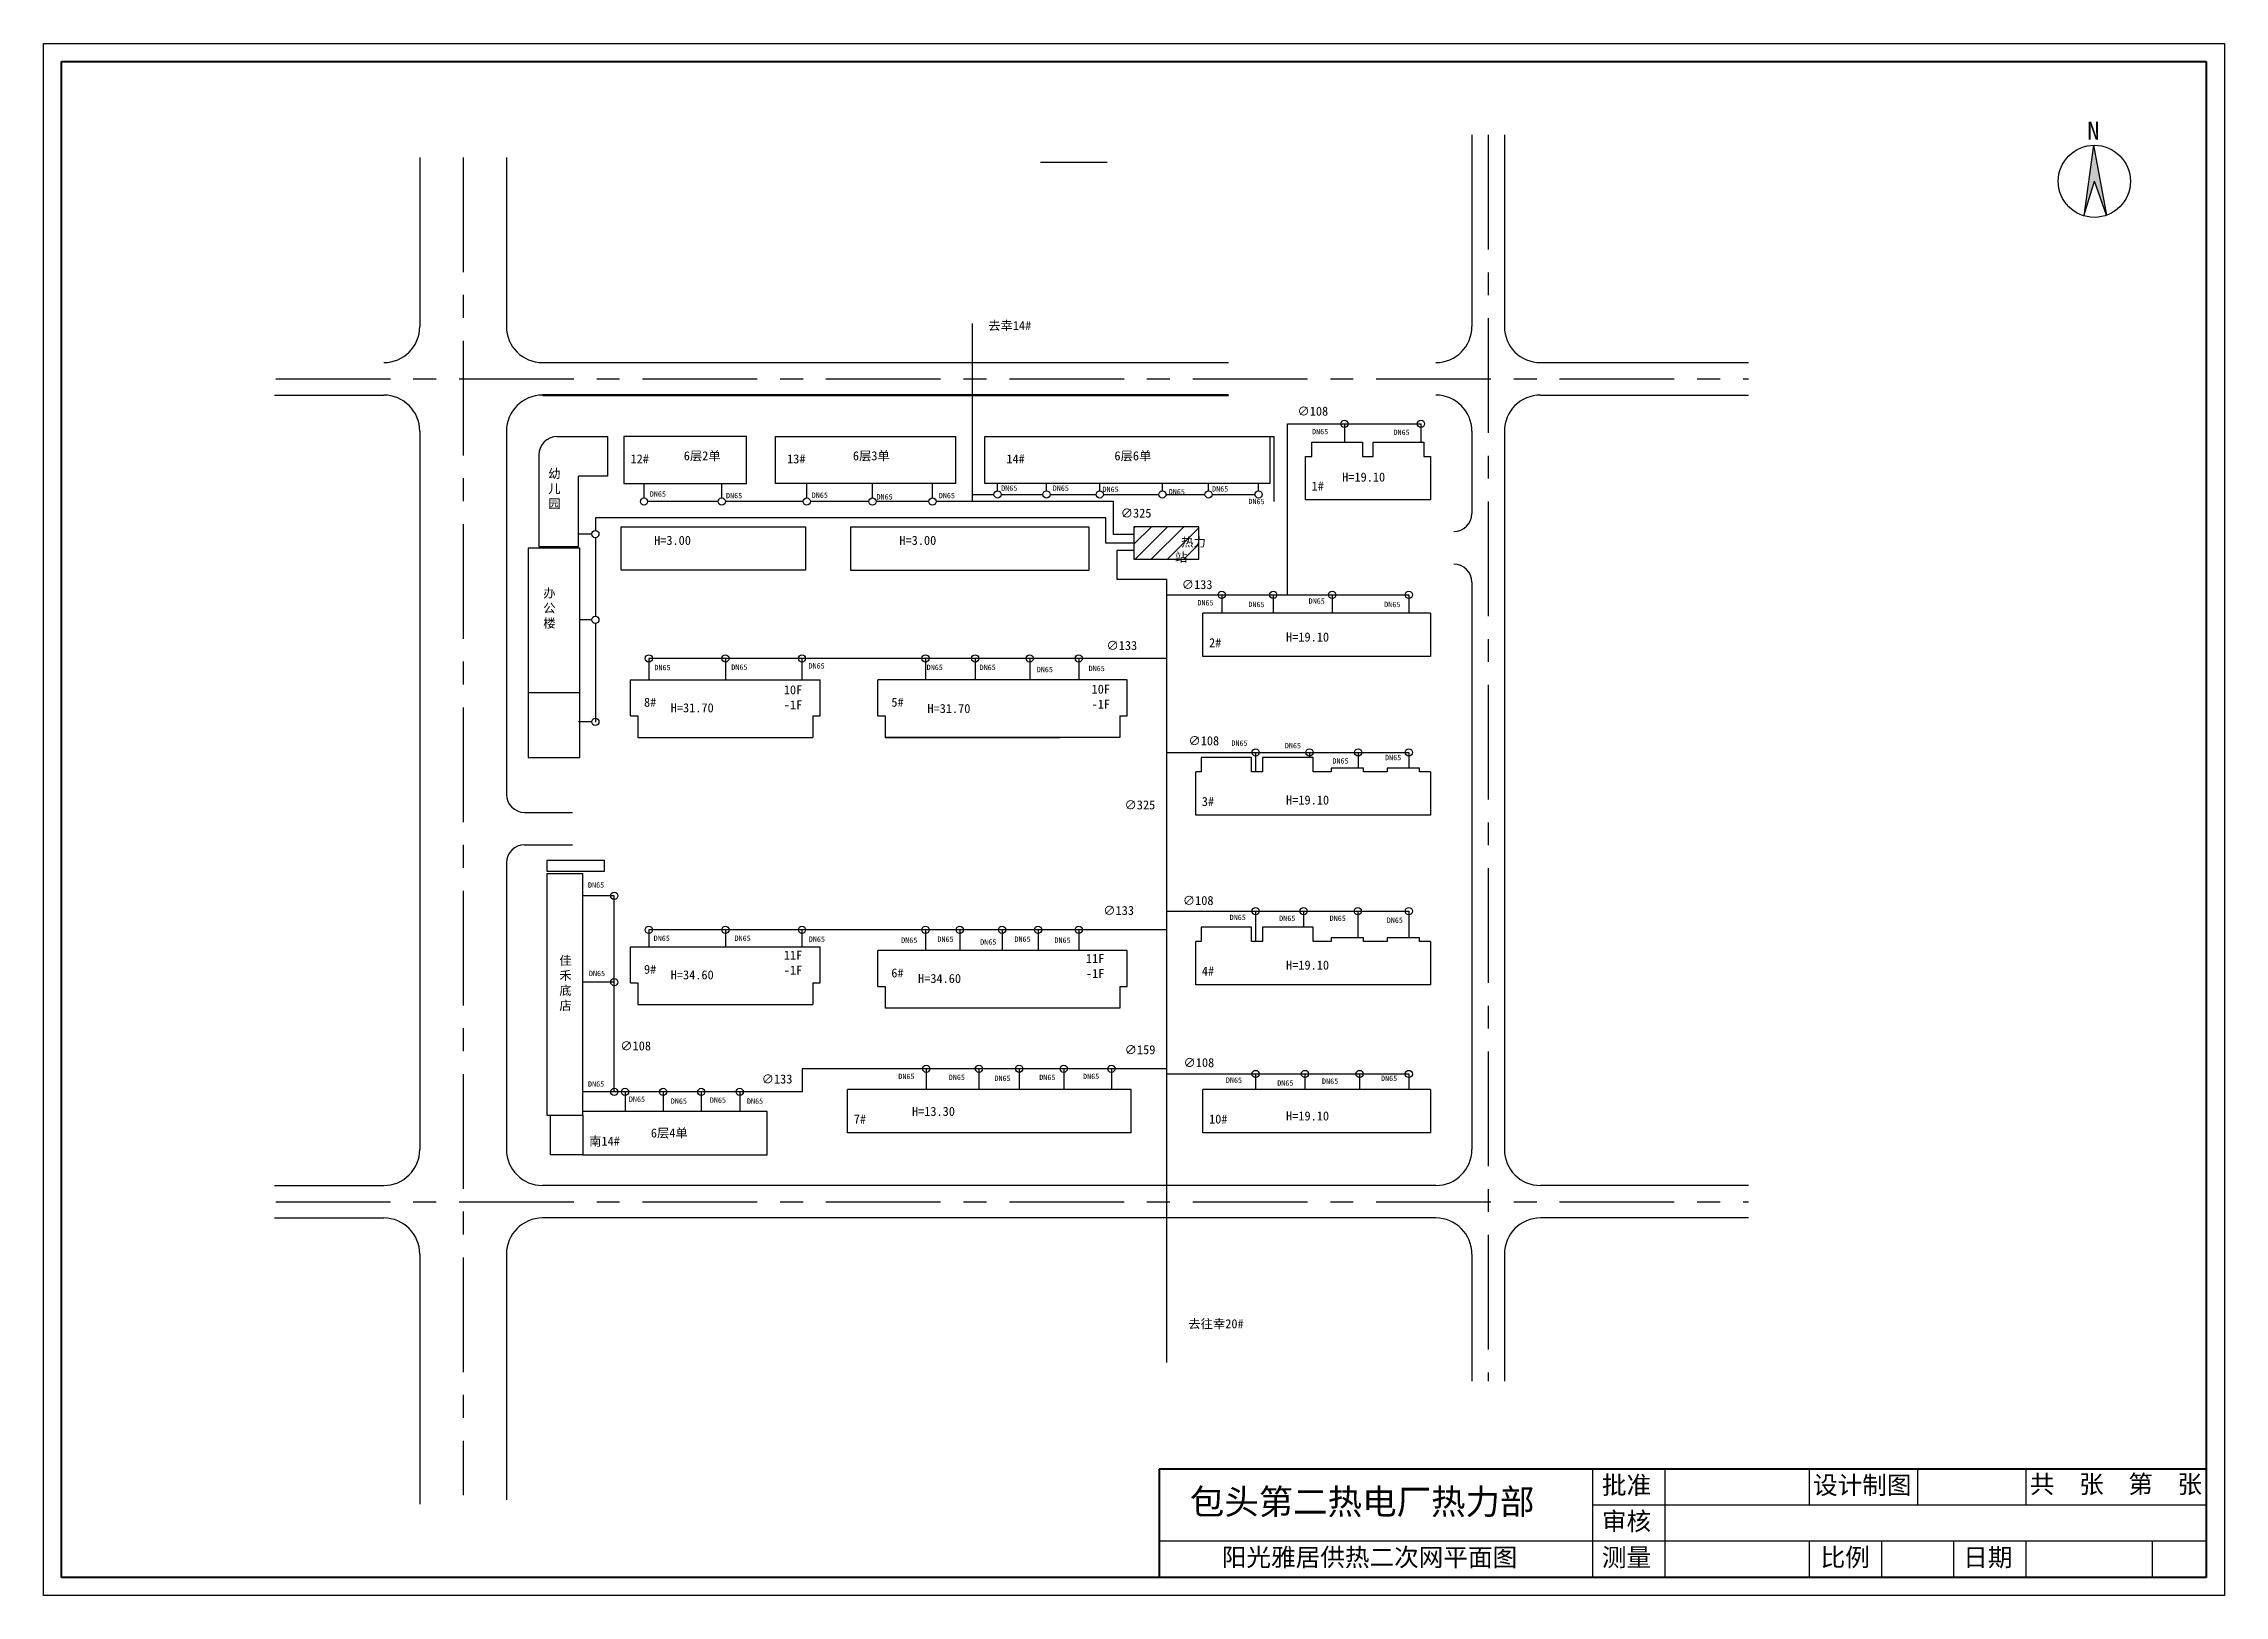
# Model space of a CAD drawing. Header units: millimetres. Extents: x 710 to 1840, y -171 to 1894.
# Drawn here: x 710 to 1314, y 285 to 715 of the extents above; entities that cross this region are included whole.
import ezdxf

# ---------------------------------------------------------------- set-up
doc = ezdxf.new("R2010")
doc.units = ezdxf.units.MM
doc.linetypes.add('CENTER', pattern=[50.8, 31.75, -6.35, 6.35, -6.35])
for name, color, linetype in [('围栏', 3, 'Continuous'), ('幸14', 1, 'Continuous'), ('幸20', 7, 'Continuous'), ('幼儿办公', 6, 'Continuous'), ('边长', 1, 'Continuous')]:
    doc.layers.add(name, color=color, linetype=linetype)
doc.layers.add('管道', color=7, linetype='Continuous', lineweight=50)

msp = doc.modelspace()

# ---------------------------------------------------------------- texts
at = {"attachment_point": 1}
for s, insert, char_height, width in [('N', (1276.21, 693.71), 5, 13.437), ('N', (1276.21, 693.71), 5, 13.437), ('N', (1276.21, 693.71), 5, 13.437), ('{\\fSimHei|b0|i0|c134|p2;包头第二热电厂热力部}', (1027.63, 314.81), 7, 133.3392), ('{\\fSimHei|b0|i0|c134|p2;包头第二热电厂热力部}', (1027.63, 314.81), 7, 133.3392), ('{\\fSimHei|b0|i0|c134|p2;包头第二热电厂热力部}', (1027.63, 314.81), 7, 133.3392), ('{\\fFangSong_GB2312|b0|i0|c134|p49;批准}', (1141.77, 318.41), 5, 88.5221), ('{\\fFangSong_GB2312|b0|i0|c134|p49;批准}', (1141.77, 318.41), 5, 88.5221), ('{\\fFangSong_GB2312|b0|i0|c134|p49;批准}', (1141.77, 318.41), 5, 88.5221), ('{\\fFangSong_GB2312|b0|i0|c134|p49;设计制图}', (1200.24, 318.41), 5, 88.5221), ('{\\fFangSong_GB2312|b0|i0|c134|p49;设计制图}', (1200.24, 318.41), 5, 88.5221), ('{\\fFangSong_GB2312|b0|i0|c134|p49;设计制图}', (1200.24, 318.41), 5, 88.5221), ('{\\fFangSong_GB2312|b0|i0|c134|p49;共  张  第  张}', (1260.32, 318.68), 5, 88.5221), ('{\\fFangSong_GB2312|b0|i0|c134|p49;共  张  第  张}', (1260.32, 318.68), 5, 88.5221), ('{\\fFangSong_GB2312|b0|i0|c134|p49;共  张  第  张}', (1260.32, 318.68), 5, 88.5221), ('{\\fFangSong_GB2312|b0|i0|c134|p49;审核}', (1141.77, 308.41), 5, 88.5221), ('{\\fFangSong_GB2312|b0|i0|c134|p49;审核}', (1141.77, 308.41), 5, 88.5221), ('{\\fFangSong_GB2312|b0|i0|c134|p49;审核}', (1141.77, 308.41), 5, 88.5221), ('{\\fSimSun|b0|i0|c134|p54;阳光雅居供热二次网平面图}', (1036.49, 298.43), 5, 145.2356), ('{\\fSimSun|b0|i0|c134|p54;阳光雅居供热二次网平面图}', (1036.49, 298.43), 5, 145.2356), ('{\\fSimSun|b0|i0|c134|p54;阳光雅居供热二次网平面图}', (1036.49, 298.43), 5, 145.2356), ('{\\fFangSong_GB2312|b0|i0|c134|p49;测量}', (1141.77, 298.41), 5, 88.5221), ('{\\fFangSong_GB2312|b0|i0|c134|p49;测量}', (1141.77, 298.41), 5, 88.5221), ('{\\fFangSong_GB2312|b0|i0|c134|p49;测量}', (1141.77, 298.41), 5, 88.5221), ('{\\fFangSong_GB2312|b0|i0|c134|p49;比例}', (1202.36, 298.41), 5, 88.5221), ('{\\fFangSong_GB2312|b0|i0|c134|p49;比例}', (1202.36, 298.41), 5, 88.5221), ('{\\fFangSong_GB2312|b0|i0|c134|p49;比例}', (1202.36, 298.41), 5, 88.5221), ('{\\fFangSong_GB2312|b0|i0|c134|p49;日期}', (1241.85, 298.41), 5, 88.5221), ('{\\fFangSong_GB2312|b0|i0|c134|p49;日期}', (1241.85, 298.41), 5, 88.5221), ('{\\fFangSong_GB2312|b0|i0|c134|p49;日期}', (1241.85, 298.41), 5, 88.5221)]:
    msp.add_mtext(s, dxfattribs=dict(at, insert=insert, char_height=char_height, width=width))
at = {"char_height": 2.5, "attachment_point": 1}
for insert in [(879.27, 578.95), (879.27, 578.95), (879.27, 578.95), (947.21, 578.95), (947.21, 578.95), (947.21, 578.95)]:
    msp.add_mtext_dynamic_manual_height_columns('H=3.00', width=27.8246, gutter_width=12.5, heights=[0], dxfattribs=dict(at, insert=insert))
note = msp.add_mtext_dynamic_manual_height_columns(' {\\fSimSun|b0|i0|c134|p2;热力}', width=9.2923, gutter_width=0.875, heights=[2.33, 0], dxfattribs=dict(insert=(1013.39, 578.47), char_height=2.5, attachment_point=1))
for column, words in zip(note.columns.linked_columns, ['{\\fSimSun|b0|i0|c134|p2;站}']):
    column.text = words
note = msp.add_mtext_dynamic_manual_height_columns(' {\\fSimSun|b0|i0|c134|p2;热力}', width=9.2923, gutter_width=0.875, heights=[2.33, 0], dxfattribs=dict(insert=(1013.39, 578.47), char_height=2.5, attachment_point=1))
for column, words in zip(note.columns.linked_columns, ['{\\fSimSun|b0|i0|c134|p2;站}']):
    column.text = words
note = msp.add_mtext_dynamic_manual_height_columns(' {\\fSimSun|b0|i0|c134|p2;热力}', width=9.2923, gutter_width=0.875, heights=[2.33, 0], dxfattribs=dict(insert=(1013.39, 578.47), char_height=2.5, attachment_point=1))
for column, words in zip(note.columns.linked_columns, ['{\\fSimSun|b0|i0|c134|p2;站}']):
    column.text = words
at = {"layer": '幸14', "insert": (971.8, 638.46), "char_height": 2.5, "attachment_point": 1}
msp.add_mtext_dynamic_manual_height_columns('{\\fSimSun|b0|i0|c134|p2;去幸14#}', width=13.4754, gutter_width=12.5, heights=[0], dxfattribs=at)
msp.add_mtext_dynamic_manual_height_columns('{\\fSimSun|b0|i0|c134|p2;去幸14#}', width=13.4754, gutter_width=12.5, heights=[0], dxfattribs=at)
msp.add_mtext_dynamic_manual_height_columns('{\\fSimSun|b0|i0|c134|p2;去幸14#}', width=13.4754, gutter_width=12.5, heights=[0], dxfattribs=at)
at = {"layer": '幸14', "attachment_point": 1}
for s, insert, char_height, width in [('12#', (872.74, 601.52), 2.5, 8.241), ('12#', (872.74, 601.52), 2.5, 8.241), ('12#', (872.74, 601.52), 2.5, 8.241), ('6{\\fSimSun|b0|i0|c134|p54;层}2{\\fSimSun|b0|i0|c134|p54;单}', (887.48, 602.38), 2.5, 26.0241), ('6{\\fSimSun|b0|i0|c134|p54;层}2{\\fSimSun|b0|i0|c134|p54;单}', (887.48, 602.38), 2.5, 26.0241), ('6{\\fSimSun|b0|i0|c134|p54;层}2{\\fSimSun|b0|i0|c134|p54;单}', (887.48, 602.38), 2.5, 26.0241), ('13#', (916.11, 601.52), 2.5, 8.241), ('13#', (916.11, 601.52), 2.5, 8.241), ('13#', (916.11, 601.52), 2.5, 8.241), ('6{\\fSimSun|b0|i0|c134|p54;层}3{\\fSimSun|b0|i0|c134|p54;单}', (934.33, 602.38), 2.5, 26.0241), ('6{\\fSimSun|b0|i0|c134|p54;层}3{\\fSimSun|b0|i0|c134|p54;单}', (934.33, 602.38), 2.5, 26.0241), ('6{\\fSimSun|b0|i0|c134|p54;层}3{\\fSimSun|b0|i0|c134|p54;单}', (934.33, 602.38), 2.5, 26.0241), ('14#', (976.83, 601.52), 2.5, 8.241), ('14#', (976.83, 601.52), 2.5, 8.241), ('14#', (976.83, 601.52), 2.5, 8.241), ('6{\\fSimSun|b0|i0|c134|p54;层}6{\\fSimSun|b0|i0|c134|p54;单}', (1006.76, 602.38), 2.5, 26.0241), ('6{\\fSimSun|b0|i0|c134|p54;层}6{\\fSimSun|b0|i0|c134|p54;单}', (1006.76, 602.38), 2.5, 26.0241), ('6{\\fSimSun|b0|i0|c134|p54;层}6{\\fSimSun|b0|i0|c134|p54;单}', (1006.76, 602.38), 2.5, 26.0241), ('DN65', (975.4, 592.92), 1.5, 8.241), ('DN65', (989.68, 592.92), 1.5, 8.241), ('DN65', (1003.46, 592.58), 1.5, 8.241), ('DN65', (1033.81, 592.72), 1.5, 8.241), ('DN65', (878.08, 591.3), 1.5, 8.241), ('DN65', (899.18, 590.85), 1.5, 8.241), ('DN65', (922.93, 590.96), 1.5, 8.241), ('DN65', (940.87, 590.51), 1.5, 8.241), ('DN65', (958.12, 590.85), 1.5, 8.241), ('DN65', (1021.81, 591.92), 1.5, 8.241), ('DN65', (1043.87, 589.23), 1.5, 8.241)]:
    msp.add_mtext(s, dxfattribs=dict(at, insert=insert, char_height=char_height, width=width))
at = {"layer": '幸20', "attachment_point": 1}
for s, insert, char_height, width in [('∅108', (1057.46, 614.75), 2.5, 8.75), ('DN65', (1061.49, 608.6), 1.5, 8.241), ('DN65', (1084.06, 608.37), 1.5, 8.241), ('∅133', (1025.41, 566.7), 2.5, 8.75), ('DN65', (1029.74, 561.16), 1.5, 8.241), ('DN65', (1043.85, 560.69), 1.5, 8.241), ('DN65', (1060.55, 561.63), 1.5, 8.241), ('DN65', (1081.48, 560.69), 1.5, 8.241), ('∅133', (1004.56, 549.82), 2.5, 8.75), ('DN65', (922.04, 543.67), 1.5, 8.241), ('DN65', (879.35, 543.21), 1.5, 8.241), ('DN65', (900.64, 543.32), 1.5, 8.241), ('DN65', (954.75, 543.26), 1.5, 8.241), ('DN65', (969.41, 543.26), 1.5, 8.241), ('DN65', (985.26, 542.66), 1.5, 8.241), ('DN65', (999.61, 542.96), 1.5, 8.241), ('∅108', (1027.26, 523.43), 2.5, 8.75), ('DN65', (1039.15, 522.26), 1.5, 8.241), ('DN65', (1053.96, 521.56), 1.5, 8.241), ('DN65', (1067.13, 517.33), 1.5, 8.241), ('DN65', (1081.71, 518.27), 1.5, 8.241), ('∅325', (1009.56, 505.65), 2.5, 8.75), ('DN65', (860.95, 482.95), 1.5, 8.241), ('∅108', (1025.71, 479.16), 2.5, 8.75), ('∅133', (1003.68, 476.4), 2.5, 8.75), ('DN65', (1038.67, 473.99), 1.5, 8.241), ('DN65', (1052.39, 473.73), 1.5, 8.241), ('DN65', (1066.36, 473.73), 1.5, 8.241), ('DN65', (1082.18, 473.2), 1.5, 8.241), ('DN65', (879.14, 468.2), 1.5, 8.241), ('DN65', (901.55, 468.2), 1.5, 8.241), ('DN65', (922.12, 467.94), 1.5, 8.241), ('DN65', (947.7, 467.67), 1.5, 8.241), ('DN65', (957.72, 467.94), 1.5, 8.241), ('DN65', (969.59, 467.15), 1.5, 8.241), ('DN65', (979.08, 467.94), 1.5, 8.241), ('DN65', (990.15, 467.67), 1.5, 8.241), ('DN65', (861.21, 458.45), 1.5, 8.241), ('∅108', (869.91, 438.87), 2.5, 8.75), ('∅159', (1009.6, 437.8), 2.5, 8.75), ('∅133', (909.07, 429.69), 2.5, 8.75), ('DN65', (946.91, 429.92), 1.5, 8.241), ('DN65', (960.88, 429.66), 1.5, 8.241), ('DN65', (973.54, 429.39), 1.5, 8.241), ('DN65', (985.94, 429.66), 1.5, 8.241), ('DN65', (998.07, 429.92), 1.5, 8.241), ('∅108', (1025.89, 434.23), 2.5, 8.75), ('DN65', (1037.62, 428.87), 1.5, 8.241), ('DN65', (1080.6, 429.39), 1.5, 8.241), ('DN65', (860.95, 427.81), 1.5, 8.241), ('DN65', (872.28, 423.6), 1.5, 8.241), ('DN65', (883.89, 423.07), 1.5, 8.241), ('DN65', (894.7, 423.34), 1.5, 8.241), ('DN65', (904.98, 423.07), 1.5, 8.241), ('DN65', (1051.86, 428.08), 1.5, 8.241), ('DN65', (1064.25, 428.6), 1.5, 8.241)]:
    msp.add_mtext(s, dxfattribs=dict(at, insert=insert, char_height=char_height, width=width))
at = {"layer": '幸20', "char_height": 2.5, "attachment_point": 1}
for s, width, heights, insert in [(' 1#', 10.1736, [0], (1059.67, 593.99)), (' 1#', 10.1736, [0], (1059.67, 593.99)), (' 1#', 10.1736, [0], (1059.67, 593.99)), ('H=19.10', 27.8246, [0], (1069.84, 596.49)), ('H=19.10', 27.8246, [0], (1069.84, 596.49)), ('H=19.10', 27.8246, [0], (1069.84, 596.49)), (' 2#', 10.1736, [0], (1031.27, 550.59)), (' 2#', 10.1736, [0], (1031.27, 550.59)), (' 2#', 10.1736, [0], (1031.27, 550.59)), ('H=19.10', 27.8246, [0], (1054.3, 552.17)), ('H=19.10', 27.8246, [0], (1054.3, 552.17)), ('H=19.10', 27.8246, [0], (1054.3, 552.17)), (' 10F\\P -1F', 10.1736, [0], (998.74, 537.72)), (' 10F\\P -1F', 10.1736, [0], (998.74, 537.72)), (' 10F\\P -1F', 10.1736, [0], (998.74, 537.72)), (' 8#', 10.1736, [0], (874.77, 534.09)), (' 8#', 10.1736, [0], (874.77, 534.09)), (' 8#', 10.1736, [0], (874.77, 534.09)), ('H=31.70', 27.8246, [0], (883.87, 532.55)), ('H=31.70', 27.8246, [0], (883.87, 532.55)), ('H=31.70', 27.8246, [0], (883.87, 532.55)), (' 10F\\P -1F', 10.1736, [0], (913.5, 537.53)), (' 10F\\P -1F', 10.1736, [0], (913.5, 537.53)), (' 10F\\P -1F', 10.1736, [0], (913.5, 537.53)), (' 5#', 10.1736, [0], (943.27, 534.09)), (' 5#', 10.1736, [0], (943.27, 534.09)), (' 5#', 10.1736, [0], (943.27, 534.09)), ('H=31.70', 27.8246, [0], (954.97, 532.36)), ('H=31.70', 27.8246, [0], (954.97, 532.36)), ('H=31.70', 27.8246, [0], (954.97, 532.36)), (' 3#', 10.1736, [0], (1029.27, 506.59)), (' 3#', 10.1736, [0], (1029.27, 506.59)), (' 3#', 10.1736, [0], (1029.27, 506.59)), ('H=19.10', 27.8246, [0], (1054.3, 507)), ('H=19.10', 27.8246, [0], (1054.3, 507)), ('H=19.10', 27.8246, [0], (1054.3, 507)), ('{\\fSimSun|b0|i0|c134|p2;佳\\P禾\\P底\\P店}', 28.1409, [22.46], (853.03, 462.56)), ('{\\fSimSun|b0|i0|c134|p2;佳\\P禾\\P底\\P店}', 28.1409, [22.46], (853.03, 462.56)), ('{\\fSimSun|b0|i0|c134|p2;佳\\P禾\\P底\\P店}', 28.1409, [22.46], (853.03, 462.56)), (' 9#', 10.1736, [0], (874.77, 460.09)), (' 9#', 10.1736, [0], (874.77, 460.09)), (' 9#', 10.1736, [0], (874.77, 460.09)), (' 11F\\P -1F', 10.1736, [0], (913.5, 464.01)), (' 11F\\P -1F', 10.1736, [0], (913.5, 464.01)), (' 11F\\P -1F', 10.1736, [0], (913.5, 464.01)), (' 6#', 10.1736, [0], (943.27, 459.09)), (' 6#', 10.1736, [0], (943.27, 459.09)), (' 6#', 10.1736, [0], (943.27, 459.09)), (' 11F\\P -1F', 10.1736, [0], (997.17, 463.11)), (' 11F\\P -1F', 10.1736, [0], (997.17, 463.11)), (' 11F\\P -1F', 10.1736, [0], (997.17, 463.11)), (' 4#', 10.1736, [0], (1029.27, 459.59)), (' 4#', 10.1736, [0], (1029.27, 459.59)), (' 4#', 10.1736, [0], (1029.27, 459.59)), ('H=19.10', 27.8246, [0], (1054.3, 461.26)), ('H=19.10', 27.8246, [0], (1054.3, 461.26)), ('H=19.10', 27.8246, [0], (1054.3, 461.26)), ('H=34.60', 27.8246, [0], (883.87, 458.55)), ('H=34.60', 27.8246, [0], (883.87, 458.55)), ('H=34.60', 27.8246, [0], (883.87, 458.55)), ('H=34.60', 27.8246, [0], (952.37, 457.55)), ('H=34.60', 27.8246, [0], (952.37, 457.55)), ('H=34.60', 27.8246, [0], (952.37, 457.55)), (' 7#', 10.1736, [0], (932.87, 418.59)), (' 7#', 10.1736, [0], (932.87, 418.59)), (' 7#', 10.1736, [0], (932.87, 418.59)), ('H=13.30', 27.8246, [0], (950.69, 420.72)), ('H=13.30', 27.8246, [0], (950.69, 420.72)), ('H=13.30', 27.8246, [0], (950.69, 420.72)), (' 10#', 10.1736, [0], (1031.27, 418.59)), (' 10#', 10.1736, [0], (1031.27, 418.59)), (' 10#', 10.1736, [0], (1031.27, 418.59)), ('H=19.10', 27.8246, [0], (1054.3, 419.45)), ('H=19.10', 27.8246, [0], (1054.3, 419.45)), ('H=19.10', 27.8246, [0], (1054.3, 419.45)), (' {\\fSimSun|b0|i0|c134|p2;南}14#', 18.3062, [0], (859.57, 412.47)), (' {\\fSimSun|b0|i0|c134|p2;南}14#', 18.3062, [0], (859.57, 412.47)), (' {\\fSimSun|b0|i0|c134|p2;南}14#', 18.3062, [0], (859.57, 412.47)), ('6{\\fSimSun|b0|i0|c134|p2;层4单}', 27.8246, [0], (878.37, 414.74)), ('6{\\fSimSun|b0|i0|c134|p2;层4单}', 27.8246, [0], (878.37, 414.74)), ('6{\\fSimSun|b0|i0|c134|p2;层4单}', 27.8246, [0], (878.37, 414.74)), ('{\\fSimSun|b0|i0|c134|p2;去往幸20#}', 41.2494, [0], (1027.23, 361.87)), ('{\\fSimSun|b0|i0|c134|p2;去往幸20#}', 41.2494, [0], (1027.23, 361.87)), ('{\\fSimSun|b0|i0|c134|p2;去往幸20#}', 41.2494, [0], (1027.23, 361.87))]:
    msp.add_mtext_dynamic_manual_height_columns(s, width=width, gutter_width=12.5, heights=heights, dxfattribs=dict(at, insert=insert))
at = {"layer": '幼儿办公', "char_height": 2.5, "attachment_point": 1}
for s, width, insert in [('{\\fSimSun|b0|i0|c134|p2;幼儿园}', 1.5456, (849.95, 597.45)), ('{\\fSimSun|b0|i0|c134|p2;幼儿园}', 1.5456, (849.95, 597.45)), ('{\\fSimSun|b0|i0|c134|p2;幼儿园}', 1.5456, (849.95, 597.45)), ('{\\fSimSun|b0|i0|c134|p2;办公楼}', 5.3238, (848.57, 564.34)), ('{\\fSimSun|b0|i0|c134|p2;办公楼}', 5.3238, (848.57, 564.34)), ('{\\fSimSun|b0|i0|c134|p2;办公楼}', 5.3238, (848.57, 564.34))]:
    msp.add_mtext_dynamic_manual_height_columns(s, width=width, gutter_width=12.5, heights=[0], dxfattribs=dict(at, insert=insert))
at = {"layer": '边长', "insert": (1008.51, 586.49), "char_height": 2.5, "width": 8.75, "attachment_point": 1}
msp.add_mtext('∅325', dxfattribs=at)

# ---------------------------------------------------------------- hatches: boundary and pattern name
msp.add_hatch(color=256).paths.add_polyline_path([(1277.94, 687.18), (1275.25, 667.62), (1278.17, 677.19), (1281.53, 667.77)])
msp.add_hatch(color=256).paths.add_polyline_path([(1277.94, 687.18), (1275.25, 667.62), (1278.17, 677.19), (1281.53, 667.77)])
msp.add_hatch(color=256).paths.add_polyline_path([(1277.94, 687.18), (1275.25, 667.62), (1278.17, 677.19), (1281.53, 667.77)])
at = {"layer": '围栏'}
h = msp.add_hatch(dxfattribs=at)
h.set_pattern_fill('ANSI31', color=5, style=0)
h.paths.add_polyline_path([(1030.17, 581.45), (1012.17, 581.45), (1012.17, 572.45), (1030.17, 572.45)])
h.paths.add_polyline_path([(1015.82, 579.04), (1027.59, 579.04), (1027.59, 574.48), (1015.82, 574.48)], flags=24)
h = msp.add_hatch(dxfattribs=at)
h.set_pattern_fill('ANSI31', color=5, style=0)
h.paths.add_polyline_path([(1030.17, 581.45), (1012.17, 581.45), (1012.17, 572.45), (1030.17, 572.45)])
h.paths.add_polyline_path([(1015.82, 579.04), (1027.59, 579.04), (1027.59, 574.48), (1015.82, 574.48)], flags=24)
h = msp.add_hatch(dxfattribs=at)
h.set_pattern_fill('ANSI31', color=5, style=0)
h.paths.add_polyline_path([(1030.17, 581.45), (1012.17, 581.45), (1012.17, 572.45), (1030.17, 572.45)])
h.paths.add_polyline_path([(1015.82, 579.04), (1027.59, 579.04), (1027.59, 574.48), (1015.82, 574.48)], flags=24)

# ---------------------------------------------------------------- linework, layer by layer
at = {"lineweight": 40}
for p, q in [((715.18, 290.35), (715.18, 710.35)), ((715.18, 710.35), (1309.18, 710.35)), ((715.18, 290.35), (715.18, 710.35)), ((715.18, 710.35), (1309.18, 710.35)), ((715.18, 290.35), (715.18, 710.35)), ((715.18, 710.35), (1309.18, 710.35)), ((1309.18, 710.35), (1309.18, 290.35)), ((1309.18, 710.35), (1309.18, 290.35)), ((1309.18, 710.35), (1309.18, 290.35)), ((1309.18, 320.35), (1019.18, 320.35)), ((1019.18, 320.35), (1019.18, 290.35)), ((1309.18, 320.35), (1019.18, 320.35)), ((1019.18, 320.35), (1019.18, 290.35)), ((1309.18, 320.35), (1019.18, 320.35)), ((1019.18, 320.35), (1019.18, 290.35)), ((1309.18, 290.35), (715.18, 290.35)), ((1309.18, 290.35), (715.18, 290.35)), ((1309.18, 290.35), (715.18, 290.35))]:
    msp.add_line(p, q, dxfattribs=at)
for p, q in [((1105.77, 690.06), (1105.77, 636.95)), ((1105.77, 690.06), (1105.77, 636.95)), ((1105.77, 690.06), (1105.77, 636.95)), ((1114.77, 690.06), (1114.77, 636.95)), ((1114.77, 690.06), (1114.77, 636.95)), ((1114.77, 690.06), (1114.77, 636.95)), ((814.37, 683.8), (814.37, 636.95)), ((814.37, 683.8), (814.37, 636.95)), ((814.37, 683.8), (814.37, 636.95)), ((838.37, 683.8), (838.37, 636.95)), ((838.37, 683.8), (838.37, 636.95)), ((838.37, 683.8), (838.37, 636.95)), ((1277.94, 687.18), (1275.25, 667.62)), ((1277.94, 687.18), (1275.25, 667.62)), ((1277.94, 687.18), (1275.25, 667.62)), ((1277.94, 687.18), (1281.53, 667.77)), ((1277.94, 687.18), (1281.53, 667.77)), ((1277.94, 687.18), (1281.53, 667.77)), ((1275.25, 667.62), (1278.17, 677.19)), ((1275.25, 667.62), (1278.17, 677.19)), ((1275.25, 667.62), (1278.17, 677.19)), ((1281.53, 667.77), (1278.17, 677.19)), ((1281.53, 667.77), (1278.17, 677.19)), ((1281.53, 667.77), (1278.17, 677.19)), ((848.37, 626.95), (1038.32, 626.95)), ((848.37, 626.95), (1038.32, 626.95)), ((848.37, 626.95), (1038.32, 626.95)), ((1124.77, 626.95), (1182.37, 626.95)), ((1124.77, 626.95), (1182.37, 626.95)), ((1124.77, 626.95), (1182.37, 626.95)), ((774.13, 617.95), (804.37, 617.95)), ((774.13, 617.95), (804.37, 617.95)), ((774.13, 617.95), (804.37, 617.95)), ((1124.77, 617.95), (1182.37, 617.95)), ((1124.77, 617.95), (1182.37, 617.95)), ((1124.77, 617.95), (1182.37, 617.95)), ((814.37, 607.95), (814.37, 408.93)), ((814.37, 607.95), (814.37, 408.93)), ((814.37, 607.95), (814.37, 408.93)), ((838.37, 607.95), (838.37, 507.32)), ((838.37, 607.95), (838.37, 507.32)), ((838.37, 607.95), (838.37, 507.32)), ((1105.77, 607.95), (1105.77, 585.13)), ((1105.77, 607.95), (1105.77, 585.13)), ((1105.77, 607.95), (1105.77, 585.13)), ((1114.77, 607.95), (1114.77, 408.93)), ((1114.77, 607.95), (1114.77, 408.93)), ((1114.77, 607.95), (1114.77, 408.93)), ((870.17, 581.45), (921.17, 581.45)), ((870.17, 569.45), (870.17, 581.45)), ((870.17, 581.45), (921.17, 581.45)), ((870.17, 569.45), (870.17, 581.45)), ((870.17, 581.45), (921.17, 581.45)), ((870.17, 569.45), (870.17, 581.45)), ((921.17, 581.45), (921.17, 569.45)), ((921.17, 581.45), (921.17, 569.45)), ((921.17, 581.45), (921.17, 569.45)), ((933.67, 581.45), (933.67, 569.45)), ((933.67, 581.45), (999.67, 581.45)), ((933.67, 581.45), (933.67, 569.45)), ((933.67, 581.45), (999.67, 581.45)), ((933.67, 581.45), (933.67, 569.45)), ((933.67, 581.45), (999.67, 581.45)), ((999.67, 581.45), (999.67, 569.45)), ((999.67, 581.45), (999.67, 569.45)), ((999.67, 581.45), (999.67, 569.45)), ((1012.17, 581.45), (1012.17, 572.45)), ((1030.17, 581.45), (1012.17, 581.45)), ((1012.17, 581.45), (1012.17, 572.45)), ((1030.17, 581.45), (1012.17, 581.45)), ((1012.17, 581.45), (1012.17, 572.45)), ((1030.17, 581.45), (1012.17, 581.45)), ((1030.17, 572.45), (1030.17, 581.45)), ((1030.17, 572.45), (1030.17, 581.45)), ((1030.17, 572.45), (1030.17, 581.45)), ((1012.17, 574.86), (1012.17, 574.86)), ((1012.17, 574.86), (1012.17, 574.86)), ((1012.17, 574.86), (1012.17, 574.86)), ((921.17, 569.45), (870.17, 569.45)), ((921.17, 569.45), (870.17, 569.45)), ((921.17, 569.45), (870.17, 569.45)), ((933.67, 569.45), (999.67, 569.45)), ((933.67, 569.45), (999.67, 569.45)), ((933.67, 569.45), (999.67, 569.45)), ((1012.17, 572.45), (1030.17, 572.45)), ((1012.17, 572.45), (1030.17, 572.45)), ((1012.17, 572.45), (1030.17, 572.45)), ((1105.77, 566.13), (1105.77, 408.93)), ((1105.77, 566.13), (1105.77, 408.93)), ((1105.77, 566.13), (1105.77, 408.93)), ((843.37, 502.32), (856.68, 502.32)), ((843.37, 502.32), (856.68, 502.32)), ((843.37, 502.32), (856.68, 502.32)), ((843.37, 493.32), (856.68, 493.32)), ((843.37, 493.32), (856.68, 493.32)), ((843.37, 493.32), (856.68, 493.32)), ((838.37, 488.32), (838.37, 408.93)), ((838.37, 488.32), (838.37, 408.93)), ((838.37, 488.32), (838.37, 408.93)), ((774.13, 398.93), (804.37, 398.93)), ((774.13, 398.93), (804.37, 398.93)), ((774.13, 398.93), (804.37, 398.93)), ((1095.77, 398.93), (848.37, 398.93)), ((1095.77, 398.93), (848.37, 398.93)), ((1095.77, 398.93), (848.37, 398.93)), ((1182.37, 398.93), (1124.77, 398.93)), ((1182.37, 398.93), (1124.77, 398.93)), ((1182.37, 398.93), (1124.77, 398.93)), ((774.13, 389.93), (804.37, 389.93)), ((774.13, 389.93), (804.37, 389.93)), ((774.13, 389.93), (804.37, 389.93)), ((1095.77, 389.93), (848.37, 389.93)), ((1095.77, 389.93), (848.37, 389.93)), ((1095.77, 389.93), (848.37, 389.93)), ((1182.37, 389.93), (1124.77, 389.93)), ((1182.37, 389.93), (1124.77, 389.93)), ((1182.37, 389.93), (1124.77, 389.93)), ((814.37, 379.93), (814.37, 310.61)), ((814.37, 379.93), (814.37, 310.61)), ((814.37, 379.93), (814.37, 310.61)), ((838.37, 379.93), (838.37, 311.85)), ((838.37, 379.93), (838.37, 311.85)), ((838.37, 379.93), (838.37, 311.85)), ((1105.77, 379.93), (1105.77, 344.75)), ((1105.77, 379.93), (1105.77, 344.75)), ((1105.77, 379.93), (1105.77, 344.75)), ((1114.77, 379.93), (1114.77, 344.75)), ((1114.77, 379.93), (1114.77, 344.75)), ((1114.77, 379.93), (1114.77, 344.75)), ((1139.18, 320.35), (1139.18, 290.35)), ((1139.18, 320.35), (1139.18, 290.35)), ((1139.18, 320.35), (1139.18, 290.35)), ((1159.18, 320.35), (1159.18, 290.35)), ((1159.18, 320.35), (1159.18, 290.35)), ((1159.18, 320.35), (1159.18, 290.35)), ((1199.18, 320.35), (1199.18, 310.35)), ((1199.18, 320.35), (1199.18, 310.35)), ((1199.18, 320.35), (1199.18, 310.35)), ((1229.22, 320.35), (1229.22, 310.35)), ((1229.22, 320.35), (1229.22, 310.35)), ((1229.22, 320.35), (1229.22, 310.35)), ((1259.18, 320.35), (1259.18, 310.35)), ((1259.18, 320.35), (1259.18, 310.35)), ((1259.18, 320.35), (1259.18, 310.35)), ((1309.18, 310.35), (1139.18, 310.35)), ((1309.18, 310.35), (1139.18, 310.35)), ((1309.18, 310.35), (1139.18, 310.35)), ((1309.18, 300.35), (1019.18, 300.35)), ((1309.18, 300.35), (1019.18, 300.35)), ((1309.18, 300.35), (1019.18, 300.35)), ((1199.18, 300.35), (1199.18, 290.35)), ((1199.18, 300.35), (1199.18, 290.35)), ((1199.18, 300.35), (1199.18, 290.35)), ((1219.18, 300.35), (1219.18, 290.35)), ((1219.18, 300.35), (1219.18, 290.35)), ((1219.18, 300.35), (1219.18, 290.35)), ((1239.18, 300.35), (1239.18, 290.35)), ((1239.18, 300.35), (1239.18, 290.35)), ((1239.18, 300.35), (1239.18, 290.35)), ((1259.18, 300.35), (1259.18, 290.35)), ((1259.18, 300.35), (1259.18, 290.35)), ((1259.18, 300.35), (1259.18, 290.35)), ((1294.18, 300.35), (1294.18, 290.35)), ((1294.18, 300.35), (1294.18, 290.35)), ((1294.18, 300.35), (1294.18, 290.35)), ((1309.18, 300.35), (1309.18, 290.35)), ((1309.18, 300.35), (1309.18, 290.35)), ((1309.18, 300.35), (1309.18, 290.35))]:
    msp.add_line(p, q)
at = {"color": 3, "linetype": 'CENTER'}
for p, q in [((1110.27, 690.06), (1110.27, 344.75)), ((1110.27, 690.06), (1110.27, 344.75)), ((1110.27, 690.06), (1110.27, 344.75)), ((774.47, 622.45), (1182.37, 622.45)), ((774.47, 622.45), (1182.37, 622.45)), ((774.47, 622.45), (1182.37, 622.45)), ((774.47, 394.43), (1182.37, 394.43)), ((774.47, 394.43), (1182.37, 394.43)), ((774.47, 394.43), (1182.37, 394.43))]:
    msp.add_line(p, q, dxfattribs=at)
at = {"color": 0}
for p, q in [((868.24, 424.86), (868.24, 431.28)), ((920.27, 431.28), (920.27, 424.86)), ((868.24, 424.86), (859.57, 424.86)), ((920.27, 424.86), (868.24, 424.86))]:
    msp.add_line(p, q, dxfattribs=at)
msp.add_circle((1278.17, 677.19), 10)
msp.add_circle((1278.17, 677.19), 10)
msp.add_circle((1278.17, 677.19), 10)
for centre, radius, start, end in [((804.37, 636.95), 10, 270, 0), ((804.37, 636.95), 10, 270, 0), ((804.37, 636.95), 10, 270, 0), ((848.37, 636.95), 10, 180, 270), ((848.37, 636.95), 10, 180, 270), ((848.37, 636.95), 10, 180, 270), ((1095.77, 636.95), 10, 270, 0), ((1095.77, 636.95), 10, 270, 0), ((1095.77, 636.95), 10, 270, 0), ((1124.77, 636.95), 10, 180, 270), ((1124.77, 636.95), 10, 180, 270), ((1124.77, 636.95), 10, 180, 270), ((804.37, 607.95), 10, 0, 90), ((804.37, 607.95), 10, 0, 90), ((804.37, 607.95), 10, 0, 90), ((848.37, 607.95), 10, 90, 180), ((848.37, 607.95), 10, 90, 180), ((848.37, 607.95), 10, 90, 180), ((1095.77, 607.95), 10, 0, 90), ((1095.77, 607.95), 10, 0, 90), ((1095.77, 607.95), 10, 0, 90), ((1124.77, 607.95), 10, 90, 180), ((1124.77, 607.95), 10, 90, 180), ((1124.77, 607.95), 10, 90, 180), ((1100.77, 585.13), 5, 270, 0), ((1100.77, 585.13), 5, 270, 0), ((1100.77, 585.13), 5, 270, 0), ((1100.77, 566.13), 5, 0, 90), ((1100.77, 566.13), 5, 0, 90), ((1100.77, 566.13), 5, 0, 90), ((843.37, 507.32), 5, 180, 270), ((843.37, 507.32), 5, 180, 270), ((843.37, 507.32), 5, 180, 270), ((843.37, 488.32), 5, 90, 180), ((843.37, 488.32), 5, 90, 180), ((843.37, 488.32), 5, 90, 180), ((804.37, 408.93), 10, 270, 0), ((804.37, 408.93), 10, 270, 0), ((804.37, 408.93), 10, 270, 0), ((848.37, 408.93), 10, 180, 270), ((848.37, 408.93), 10, 180, 270), ((848.37, 408.93), 10, 180, 270), ((1095.77, 408.93), 10, 270, 0), ((1095.77, 408.93), 10, 270, 0), ((1095.77, 408.93), 10, 270, 0), ((1124.77, 408.93), 10, 180, 270), ((1124.77, 408.93), 10, 180, 270), ((1124.77, 408.93), 10, 180, 270), ((804.37, 379.93), 10, 0, 90), ((804.37, 379.93), 10, 0, 90), ((804.37, 379.93), 10, 0, 90), ((848.37, 379.93), 10, 90, 180), ((848.37, 379.93), 10, 90, 180), ((848.37, 379.93), 10, 90, 180), ((1095.77, 379.93), 10, 0, 90), ((1095.77, 379.93), 10, 0, 90), ((1095.77, 379.93), 10, 0, 90), ((1124.77, 379.93), 10, 90, 180), ((1124.77, 379.93), 10, 90, 180), ((1124.77, 379.93), 10, 90, 180)]:
    msp.add_arc(centre, radius, start, end)
at = {"layer": '围栏', "linetype": 'CENTER'}
msp.add_line((826.37, 683.8), (826.37, 313.08), dxfattribs=at)
msp.add_line((826.37, 683.8), (826.37, 313.08), dxfattribs=at)
msp.add_line((826.37, 683.8), (826.37, 313.08), dxfattribs=at)
at = {"layer": '围栏'}
for p, q in [((1049.87, 606.45), (1050.87, 606.45)), ((1049.87, 606.45), (1050.87, 606.45)), ((1049.87, 606.45), (1050.87, 606.45)), ((1050.87, 606.45), (1050.87, 593.45)), ((1050.87, 606.45), (1050.87, 593.45)), ((1050.87, 606.45), (1050.87, 593.45)), ((1050.87, 593.45), (1050.87, 588.45)), ((1050.87, 593.45), (1050.87, 588.45)), ((1050.87, 593.45), (1050.87, 588.45)), ((897, 588.45), (877.47, 588.45)), ((897, 588.45), (877.47, 588.45)), ((897, 588.45), (877.47, 588.45))]:
    msp.add_line(p, q, dxfattribs=at)
at = {"layer": '幸14'}
for p, q in [((967.41, 588.45), (967.41, 637.8)), ((967.41, 588.45), (967.41, 637.8)), ((967.41, 588.45), (967.41, 637.8)), ((870.87, 606.45), (870.87, 593.45)), ((904.87, 606.45), (870.87, 606.45)), ((870.87, 606.45), (870.87, 593.45)), ((904.87, 606.45), (870.87, 606.45)), ((870.87, 606.45), (870.87, 593.45)), ((904.87, 606.45), (870.87, 606.45)), ((904.87, 593.45), (904.87, 606.45)), ((904.87, 593.45), (904.87, 606.45)), ((904.87, 593.45), (904.87, 606.45)), ((912.87, 593.45), (912.87, 606.45)), ((912.87, 606.45), (962.87, 606.45)), ((912.87, 593.45), (912.87, 606.45)), ((912.87, 606.45), (962.87, 606.45)), ((912.87, 593.45), (912.87, 606.45)), ((912.87, 606.45), (962.87, 606.45)), ((962.87, 593.45), (962.87, 606.45)), ((962.87, 593.45), (962.87, 606.45)), ((962.87, 593.45), (962.87, 606.45)), ((970.87, 593.45), (970.87, 606.45)), ((970.87, 606.45), (1049.87, 606.45)), ((970.87, 593.45), (970.87, 606.45)), ((970.87, 606.45), (1049.87, 606.45)), ((970.87, 593.45), (970.87, 606.45)), ((970.87, 606.45), (1049.87, 606.45)), ((1049.87, 593.45), (1049.87, 606.45)), ((1049.87, 593.45), (1049.87, 606.45)), ((1049.87, 593.45), (1049.87, 606.45)), ((870.87, 593.45), (904.87, 593.45)), ((870.87, 593.45), (904.87, 593.45)), ((870.87, 593.45), (904.87, 593.45)), ((876.47, 589.45), (876.47, 593.45)), ((876.47, 589.45), (876.47, 593.45)), ((876.47, 589.45), (876.47, 593.45)), ((898, 589.45), (898, 593.45)), ((898, 589.45), (898, 593.45)), ((898, 589.45), (898, 593.45)), ((962.87, 593.45), (912.87, 593.45)), ((962.87, 593.45), (912.87, 593.45)), ((962.87, 593.45), (912.87, 593.45)), ((921.55, 589.45), (921.55, 593.45)), ((921.55, 589.45), (921.55, 593.45)), ((921.55, 589.45), (921.55, 593.45)), ((939.76, 589.45), (939.76, 593.45)), ((939.76, 589.45), (939.76, 593.45)), ((939.76, 589.45), (939.76, 593.45)), ((956.36, 589.45), (956.36, 593.45)), ((956.36, 589.45), (956.36, 593.45)), ((956.36, 589.45), (956.36, 593.45)), ((1049.87, 593.45), (970.87, 593.45)), ((1049.87, 593.45), (970.87, 593.45)), ((1049.87, 593.45), (970.87, 593.45)), ((974.4, 591.42), (974.4, 593.45)), ((974.4, 591.42), (974.4, 593.45)), ((974.4, 591.42), (974.4, 593.45)), ((987.94, 591.42), (987.94, 593.45)), ((987.94, 591.42), (987.94, 593.45)), ((987.94, 591.42), (987.94, 593.45)), ((1002.7, 591.42), (1002.7, 593.45)), ((1002.7, 591.42), (1002.7, 593.45)), ((1002.7, 591.42), (1002.7, 593.45)), ((1020.04, 591.42), (1020.04, 593.45)), ((1020.04, 591.42), (1020.04, 593.45)), ((1020.04, 591.42), (1020.04, 593.45)), ((1032.84, 591.42), (1032.84, 593.45)), ((1032.84, 591.42), (1032.84, 593.45)), ((1032.84, 591.42), (1032.84, 593.45)), ((1046.7, 591.42), (1046.7, 593.45)), ((1046.7, 591.42), (1046.7, 593.45)), ((1046.7, 591.42), (1046.7, 593.45)), ((897, 588.45), (877.47, 588.45)), ((897, 588.45), (877.47, 588.45)), ((897, 588.45), (877.47, 588.45)), ((920.55, 588.45), (899, 588.45)), ((920.55, 588.45), (899, 588.45)), ((920.55, 588.45), (899, 588.45)), ((938.76, 588.45), (922.55, 588.45)), ((938.76, 588.45), (922.55, 588.45)), ((938.76, 588.45), (922.55, 588.45)), ((955.36, 588.45), (940.76, 588.45)), ((955.36, 588.45), (940.76, 588.45)), ((955.36, 588.45), (940.76, 588.45)), ((1006.49, 588.45), (957.36, 588.45)), ((1006.49, 588.45), (957.36, 588.45)), ((1006.49, 588.45), (957.36, 588.45)), ((967.41, 590.42), (973.4, 590.42)), ((967.41, 590.42), (973.4, 590.42)), ((967.41, 590.42), (973.4, 590.42)), ((975.4, 590.42), (986.94, 590.42)), ((975.4, 590.42), (986.94, 590.42)), ((975.4, 590.42), (986.94, 590.42)), ((988.94, 590.42), (1001.7, 590.42)), ((988.94, 590.42), (1001.7, 590.42)), ((988.94, 590.42), (1001.7, 590.42)), ((1003.7, 590.42), (1019.04, 590.42)), ((1003.7, 590.42), (1019.04, 590.42)), ((1003.7, 590.42), (1019.04, 590.42)), ((1006.49, 579.36), (1006.49, 588.45)), ((1006.49, 579.36), (1006.49, 588.45)), ((1006.49, 579.36), (1006.49, 588.45)), ((1021.04, 590.42), (1031.84, 590.42)), ((1021.04, 590.42), (1031.84, 590.42)), ((1021.04, 590.42), (1031.84, 590.42)), ((1033.84, 590.42), (1045.7, 590.42)), ((1033.84, 590.42), (1045.7, 590.42)), ((1033.84, 590.42), (1045.7, 590.42)), ((1012.17, 579.36), (1006.49, 579.36)), ((1012.17, 579.36), (1006.49, 579.36)), ((1012.17, 579.36), (1006.49, 579.36))]:
    msp.add_line(p, q, dxfattribs=at)
at = {"layer": '幸14', "color": 0}
msp.add_line((1060.8, 518.93), (1060.8, 517.55), dxfattribs=at)
msp.add_line((1060.8, 518.93), (1060.8, 517.55), dxfattribs=at)
msp.add_line((1060.8, 518.93), (1060.8, 517.55), dxfattribs=at)
for centre in [(1070.46, 609.99), (1070.46, 609.99), (1070.46, 609.99), (1091.67, 609.99), (1091.67, 609.99), (1091.67, 609.99), (1036.47, 562.59), (1036.47, 562.59), (1036.47, 562.59), (1050.77, 562.59), (1050.77, 562.59), (1050.77, 562.59), (1067.08, 562.59), (1067.08, 562.59), (1067.08, 562.59), (1088.29, 562.59), (1088.29, 562.59), (1088.29, 562.59), (877.8, 544.99), (877.8, 544.99), (877.8, 544.99), (899.02, 544.99), (899.02, 544.99), (899.02, 544.99), (920.23, 544.99), (920.23, 544.99), (920.23, 544.99), (954.43, 544.99), (954.43, 544.99), (954.43, 544.99), (968.2, 544.99), (968.2, 544.99), (968.2, 544.99), (983.3, 544.99), (983.3, 544.99), (983.3, 544.99), (996.86, 544.99), (996.86, 544.99), (996.86, 544.99), (1045.87, 518.93), (1045.87, 518.93), (1045.87, 518.93), (1060.8, 518.93), (1060.8, 518.93), (1060.8, 518.93), (1074.27, 518.93), (1074.27, 518.93), (1074.27, 518.93), (1088.29, 518.93), (1088.29, 518.93), (1088.29, 518.93), (868.24, 479.19), (868.24, 479.19), (868.24, 479.19), (1045.87, 474.94), (1045.87, 474.94), (1045.87, 474.94), (1059.16, 474.94), (1059.16, 474.94), (1059.16, 474.94), (1074.14, 474.94), (1074.14, 474.94), (1074.14, 474.94), (1088.29, 474.94), (1088.29, 474.94), (1088.29, 474.94), (877.8, 469.78), (877.8, 469.78), (877.8, 469.78), (899.02, 469.78), (899.02, 469.78), (899.02, 469.78), (920.23, 469.78), (920.23, 469.78), (920.23, 469.78), (954.43, 469.78), (954.43, 469.78), (954.43, 469.78), (963.92, 469.78), (963.92, 469.78), (963.92, 469.78), (975.64, 469.78), (975.64, 469.78), (975.64, 469.78), (985.6, 469.78), (985.6, 469.78), (985.6, 469.78), (996.86, 469.78), (996.86, 469.78), (996.86, 469.78), (868.24, 455.29), (868.24, 455.29), (868.24, 455.29), (954.65, 431.28), (954.65, 431.28), (954.65, 431.28), (969.24, 431.28), (969.24, 431.28), (969.24, 431.28), (980.38, 431.28), (980.38, 431.28), (980.38, 431.28), (992.72, 431.28), (992.72, 431.28), (992.72, 431.28), (1005.91, 431.28), (1005.91, 431.28), (1005.91, 431.28), (1045.87, 429.83), (1045.87, 429.83), (1045.87, 429.83), (1059.54, 429.83), (1059.54, 429.83), (1059.54, 429.83), (1074.68, 429.83), (1074.68, 429.83), (1074.68, 429.83), (1088.29, 429.83), (1088.29, 429.83), (1088.29, 429.83), (868.24, 424.86), (871.21, 424.86), (881.76, 424.86), (881.76, 424.86), (881.76, 424.86), (892.32, 424.86), (902.98, 424.86)]:
    msp.add_circle(centre, 1, dxfattribs=at)
at = {"layer": '幸14'}
for centre in [(876.47, 588.45), (876.47, 588.45), (876.47, 588.45), (898, 588.45), (898, 588.45), (898, 588.45), (921.55, 588.45), (921.55, 588.45), (921.55, 588.45), (939.76, 588.45), (939.76, 588.45), (939.76, 588.45), (956.36, 588.45), (956.36, 588.45), (956.36, 588.45), (974.4, 590.42), (974.4, 590.42), (974.4, 590.42), (987.94, 590.42), (987.94, 590.42), (987.94, 590.42), (1002.7, 590.42), (1002.7, 590.42), (1002.7, 590.42), (1020.04, 590.42), (1020.04, 590.42), (1020.04, 590.42), (1032.84, 590.42), (1032.84, 590.42), (1032.84, 590.42), (1046.7, 590.42), (1046.7, 590.42), (1046.7, 590.42)]:
    msp.add_circle(centre, 1, dxfattribs=at)
at = {"layer": '幸20'}
for p, q in [((1054.73, 562.59), (1054.73, 609.99)), ((1054.73, 609.99), (1091.67, 609.99)), ((1054.73, 562.59), (1054.73, 609.99)), ((1054.73, 609.99), (1091.67, 609.99)), ((1054.73, 562.59), (1054.73, 609.99)), ((1054.73, 609.99), (1091.67, 609.99)), ((1061.47, 600.95), (1061.47, 604.95)), ((1061.47, 604.95), (1075.47, 604.95)), ((1061.47, 600.95), (1061.47, 604.95)), ((1061.47, 604.95), (1075.47, 604.95)), ((1061.47, 600.95), (1061.47, 604.95)), ((1061.47, 604.95), (1075.47, 604.95)), ((1075.47, 604.95), (1075.47, 600.95)), ((1075.47, 604.95), (1075.47, 600.95)), ((1075.47, 604.95), (1075.47, 600.95)), ((1078.47, 600.95), (1078.47, 604.95)), ((1078.47, 604.95), (1092.47, 604.95)), ((1078.47, 600.95), (1078.47, 604.95)), ((1078.47, 604.95), (1092.47, 604.95)), ((1078.47, 600.95), (1078.47, 604.95)), ((1078.47, 604.95), (1092.47, 604.95)), ((1092.47, 604.95), (1092.47, 600.95)), ((1092.47, 604.95), (1092.47, 600.95)), ((1092.47, 604.95), (1092.47, 600.95)), ((1059.67, 600.95), (1061.47, 600.95)), ((1059.67, 588.95), (1059.67, 600.95)), ((1059.67, 600.95), (1061.47, 600.95)), ((1059.67, 588.95), (1059.67, 600.95)), ((1059.67, 600.95), (1061.47, 600.95)), ((1059.67, 588.95), (1059.67, 600.95)), ((1075.47, 600.95), (1078.47, 600.95)), ((1075.47, 600.95), (1078.47, 600.95)), ((1075.47, 600.95), (1078.47, 600.95)), ((1092.47, 600.95), (1094.27, 600.95)), ((1092.47, 600.95), (1094.27, 600.95)), ((1092.47, 600.95), (1094.27, 600.95)), ((1094.27, 600.95), (1094.27, 588.95)), ((1094.27, 600.95), (1094.27, 588.95)), ((1094.27, 600.95), (1094.27, 588.95)), ((1094.27, 588.95), (1059.67, 588.95)), ((1094.27, 588.95), (1059.67, 588.95)), ((1094.27, 588.95), (1059.67, 588.95)), ((1012.17, 574.86), (1007.41, 574.86)), ((1007.41, 574.86), (1007.41, 566.94)), ((1012.17, 574.86), (1007.41, 574.86)), ((1007.41, 574.86), (1007.41, 566.94)), ((1012.17, 574.86), (1007.41, 574.86)), ((1007.41, 574.86), (1007.41, 566.94)), ((1007.41, 566.94), (1021.17, 566.94)), ((1007.41, 566.94), (1021.17, 566.94)), ((1007.41, 566.94), (1021.17, 566.94)), ((1021.17, 566.94), (1021.17, 349.93)), ((1021.17, 566.94), (1021.17, 349.93)), ((1021.17, 566.94), (1021.17, 349.93)), ((1021.17, 562.59), (1088.29, 562.59)), ((1021.17, 562.59), (1088.29, 562.59)), ((1021.17, 562.59), (1088.29, 562.59)), ((1094.27, 557.55), (1031.27, 557.55)), ((1031.27, 545.55), (1031.27, 557.55)), ((1094.27, 557.55), (1031.27, 557.55)), ((1031.27, 545.55), (1031.27, 557.55)), ((1094.27, 557.55), (1031.27, 557.55)), ((1031.27, 545.55), (1031.27, 557.55)), ((1094.27, 557.55), (1094.27, 545.55)), ((1094.27, 557.55), (1094.27, 545.55)), ((1094.27, 557.55), (1094.27, 545.55)), ((1021.17, 544.99), (877.8, 544.99)), ((1021.17, 544.99), (877.8, 544.99)), ((1021.17, 544.99), (877.8, 544.99)), ((1094.27, 545.55), (1031.27, 545.55)), ((1094.27, 545.55), (1031.27, 545.55)), ((1094.27, 545.55), (1031.27, 545.55)), ((872.77, 529.05), (872.77, 539.05)), ((872.77, 539.05), (925.27, 539.05)), ((872.77, 529.05), (872.77, 539.05)), ((872.77, 539.05), (925.27, 539.05)), ((872.77, 529.05), (872.77, 539.05)), ((872.77, 539.05), (925.27, 539.05)), ((925.27, 529.05), (925.27, 539.05)), ((925.27, 529.05), (925.27, 539.05)), ((925.27, 529.05), (925.27, 539.05)), ((941.27, 529.05), (941.27, 539.05)), ((1010.27, 539.05), (941.27, 539.05)), ((941.27, 529.05), (941.27, 539.05)), ((1010.27, 539.05), (941.27, 539.05)), ((941.27, 529.05), (941.27, 539.05)), ((1010.27, 539.05), (941.27, 539.05)), ((1010.27, 529.05), (1010.27, 539.05)), ((1010.27, 529.05), (1010.27, 539.05)), ((1010.27, 529.05), (1010.27, 539.05)), ((872.77, 529.05), (874.77, 529.05)), ((872.77, 529.05), (874.77, 529.05)), ((872.77, 529.05), (874.77, 529.05)), ((874.77, 529.05), (874.77, 523.05)), ((874.77, 529.05), (874.77, 523.05)), ((874.77, 529.05), (874.77, 523.05)), ((923.27, 529.05), (925.27, 529.05)), ((923.27, 529.05), (923.27, 523.05)), ((923.27, 529.05), (925.27, 529.05)), ((923.27, 529.05), (923.27, 523.05)), ((923.27, 529.05), (925.27, 529.05)), ((923.27, 529.05), (923.27, 523.05)), ((941.27, 529.05), (943.27, 529.05)), ((941.27, 529.05), (943.27, 529.05)), ((941.27, 529.05), (943.27, 529.05)), ((943.27, 529.05), (943.27, 523.05)), ((943.27, 529.05), (943.27, 523.05)), ((943.27, 529.05), (943.27, 523.05)), ((1008.27, 529.05), (1008.27, 523.05)), ((1008.27, 529.05), (1010.27, 529.05)), ((1008.27, 529.05), (1008.27, 523.05)), ((1008.27, 529.05), (1010.27, 529.05)), ((1008.27, 529.05), (1008.27, 523.05)), ((1008.27, 529.05), (1010.27, 529.05)), ((874.77, 523.05), (923.27, 523.05)), ((874.77, 523.05), (923.27, 523.05)), ((874.77, 523.05), (923.27, 523.05)), ((1008.27, 523.05), (943.27, 523.05)), ((943.27, 523.05), (991.77, 523.05)), ((1008.27, 523.05), (943.27, 523.05)), ((943.27, 523.05), (991.77, 523.05)), ((1008.27, 523.05), (943.27, 523.05)), ((943.27, 523.05), (991.77, 523.05)), ((1021.17, 518.93), (1088.29, 518.93)), ((1021.17, 518.93), (1088.29, 518.93)), ((1021.17, 518.93), (1088.29, 518.93)), ((1029.27, 501.55), (1029.27, 513.55)), ((1030.77, 513.55), (1029.27, 513.55)), ((1029.27, 501.55), (1029.27, 513.55)), ((1030.77, 513.55), (1029.27, 513.55)), ((1029.27, 501.55), (1029.27, 513.55)), ((1030.77, 513.55), (1029.27, 513.55)), ((1044.77, 517.55), (1030.77, 517.55)), ((1030.77, 517.55), (1030.77, 513.55)), ((1044.77, 517.55), (1030.77, 517.55)), ((1030.77, 517.55), (1030.77, 513.55)), ((1044.77, 517.55), (1030.77, 517.55)), ((1030.77, 517.55), (1030.77, 513.55)), ((1044.77, 513.55), (1044.77, 517.55)), ((1044.77, 513.55), (1044.77, 517.55)), ((1044.77, 513.55), (1044.77, 517.55)), ((1047.77, 513.55), (1044.77, 513.55)), ((1047.77, 513.55), (1044.77, 513.55)), ((1047.77, 513.55), (1044.77, 513.55)), ((1061.77, 517.55), (1047.77, 517.55)), ((1047.77, 517.55), (1047.77, 513.55)), ((1061.77, 517.55), (1047.77, 517.55)), ((1047.77, 517.55), (1047.77, 513.55)), ((1061.77, 517.55), (1047.77, 517.55)), ((1047.77, 517.55), (1047.77, 513.55)), ((1061.77, 513.55), (1061.77, 517.55)), ((1061.77, 513.55), (1061.77, 517.55)), ((1061.77, 513.55), (1061.77, 517.55)), ((1066.77, 513.55), (1061.77, 513.55)), ((1066.77, 513.55), (1061.77, 513.55)), ((1066.77, 513.55), (1061.77, 513.55)), ((1075.77, 514.55), (1066.77, 514.55)), ((1066.77, 514.55), (1066.77, 513.55)), ((1075.77, 514.55), (1066.77, 514.55)), ((1066.77, 514.55), (1066.77, 513.55)), ((1075.77, 514.55), (1066.77, 514.55)), ((1066.77, 514.55), (1066.77, 513.55)), ((1075.77, 513.55), (1075.77, 514.55)), ((1075.77, 513.55), (1075.77, 514.55)), ((1075.77, 513.55), (1075.77, 514.55)), ((1082.27, 513.55), (1075.77, 513.55)), ((1082.27, 513.55), (1075.77, 513.55)), ((1082.27, 513.55), (1075.77, 513.55)), ((1091.27, 514.55), (1082.27, 514.55)), ((1082.27, 514.55), (1082.27, 513.55)), ((1091.27, 514.55), (1082.27, 514.55)), ((1082.27, 514.55), (1082.27, 513.55)), ((1091.27, 514.55), (1082.27, 514.55)), ((1082.27, 514.55), (1082.27, 513.55)), ((1091.27, 513.55), (1091.27, 514.55)), ((1091.27, 513.55), (1091.27, 514.55)), ((1091.27, 513.55), (1091.27, 514.55)), ((1094.27, 513.55), (1091.27, 513.55)), ((1094.27, 513.55), (1091.27, 513.55)), ((1094.27, 513.55), (1091.27, 513.55)), ((1094.27, 513.55), (1094.27, 501.55)), ((1094.27, 513.55), (1094.27, 501.55)), ((1094.27, 513.55), (1094.27, 501.55)), ((1094.27, 501.55), (1029.27, 501.55)), ((1094.27, 501.55), (1029.27, 501.55)), ((1094.27, 501.55), (1029.27, 501.55)), ((849.57, 489.04), (865.57, 489.04)), ((849.57, 489.04), (849.57, 486.04)), ((849.57, 489.04), (865.57, 489.04)), ((849.57, 489.04), (849.57, 486.04)), ((849.57, 489.04), (865.57, 489.04)), ((849.57, 489.04), (849.57, 486.04)), ((849.57, 486.04), (865.57, 486.04)), ((849.57, 486.04), (865.57, 486.04)), ((849.57, 486.04), (865.57, 486.04)), ((849.57, 485.43), (859.57, 485.43)), ((849.57, 485.43), (849.57, 418.43)), ((849.57, 485.43), (859.57, 485.43)), ((849.57, 485.43), (849.57, 418.43)), ((849.57, 485.43), (859.57, 485.43)), ((849.57, 485.43), (849.57, 418.43)), ((859.57, 418.43), (859.57, 485.43)), ((859.57, 418.43), (859.57, 485.43)), ((859.57, 418.43), (859.57, 485.43)), ((865.57, 486.04), (865.57, 489.04)), ((865.57, 486.04), (865.57, 489.04)), ((865.57, 486.04), (865.57, 489.04)), ((868.24, 431.28), (868.24, 479.09)), ((868.24, 431.28), (868.24, 479.09)), ((868.24, 431.28), (868.24, 479.09)), ((1021.17, 474.94), (1088.29, 474.94)), ((1021.17, 474.94), (1088.29, 474.94)), ((1021.17, 474.94), (1088.29, 474.94)), ((1021.17, 469.78), (877.8, 469.78)), ((1021.17, 469.78), (877.8, 469.78)), ((1021.17, 469.78), (877.8, 469.78)), ((1030.77, 466.55), (1029.27, 466.55)), ((1029.27, 454.55), (1029.27, 466.55)), ((1030.77, 466.55), (1029.27, 466.55)), ((1029.27, 454.55), (1029.27, 466.55)), ((1030.77, 466.55), (1029.27, 466.55)), ((1029.27, 454.55), (1029.27, 466.55)), ((1030.77, 470.55), (1030.77, 466.55)), ((1044.77, 470.55), (1030.77, 470.55)), ((1030.77, 470.55), (1030.77, 466.55)), ((1044.77, 470.55), (1030.77, 470.55)), ((1030.77, 470.55), (1030.77, 466.55)), ((1044.77, 470.55), (1030.77, 470.55)), ((1044.77, 466.55), (1044.77, 470.55)), ((1044.77, 466.55), (1044.77, 470.55)), ((1044.77, 466.55), (1044.77, 470.55)), ((1047.77, 466.55), (1044.77, 466.55)), ((1047.77, 466.55), (1044.77, 466.55)), ((1047.77, 466.55), (1044.77, 466.55)), ((1047.77, 470.55), (1047.77, 466.55)), ((1061.77, 470.55), (1047.77, 470.55)), ((1047.77, 470.55), (1047.77, 466.55)), ((1061.77, 470.55), (1047.77, 470.55)), ((1047.77, 470.55), (1047.77, 466.55)), ((1061.77, 470.55), (1047.77, 470.55)), ((1061.77, 466.55), (1061.77, 470.55)), ((1061.77, 466.55), (1061.77, 470.55)), ((1061.77, 466.55), (1061.77, 470.55)), ((1066.77, 466.55), (1061.77, 466.55)), ((1066.77, 466.55), (1061.77, 466.55)), ((1066.77, 466.55), (1061.77, 466.55)), ((1066.77, 467.55), (1066.77, 466.55)), ((1075.77, 467.55), (1066.77, 467.55)), ((1066.77, 467.55), (1066.77, 466.55)), ((1075.77, 467.55), (1066.77, 467.55)), ((1066.77, 467.55), (1066.77, 466.55)), ((1075.77, 467.55), (1066.77, 467.55)), ((1075.77, 466.55), (1075.77, 467.55)), ((1075.77, 466.55), (1075.77, 467.55)), ((1075.77, 466.55), (1075.77, 467.55)), ((1082.27, 466.55), (1075.77, 466.55)), ((1082.27, 466.55), (1075.77, 466.55)), ((1082.27, 466.55), (1075.77, 466.55)), ((1082.27, 467.55), (1082.27, 466.55)), ((1091.27, 467.55), (1082.27, 467.55)), ((1082.27, 467.55), (1082.27, 466.55)), ((1091.27, 467.55), (1082.27, 467.55)), ((1082.27, 467.55), (1082.27, 466.55)), ((1091.27, 467.55), (1082.27, 467.55)), ((1091.27, 466.55), (1091.27, 467.55)), ((1091.27, 466.55), (1091.27, 467.55)), ((1091.27, 466.55), (1091.27, 467.55)), ((1094.27, 466.55), (1091.27, 466.55)), ((1094.27, 466.55), (1091.27, 466.55)), ((1094.27, 466.55), (1091.27, 466.55)), ((1094.27, 466.55), (1094.27, 454.55)), ((1094.27, 466.55), (1094.27, 454.55)), ((1094.27, 466.55), (1094.27, 454.55)), ((872.77, 455.05), (872.77, 465.05)), ((872.77, 465.05), (925.27, 465.05)), ((872.77, 455.05), (872.77, 465.05)), ((872.77, 465.05), (925.27, 465.05)), ((872.77, 455.05), (872.77, 465.05)), ((872.77, 465.05), (925.27, 465.05)), ((925.27, 455.05), (925.27, 465.05)), ((925.27, 455.05), (925.27, 465.05)), ((925.27, 455.05), (925.27, 465.05)), ((1010.27, 464.05), (941.27, 464.05)), ((941.27, 454.05), (941.27, 464.05)), ((1010.27, 464.05), (941.27, 464.05)), ((941.27, 454.05), (941.27, 464.05)), ((1010.27, 464.05), (941.27, 464.05)), ((941.27, 454.05), (941.27, 464.05)), ((1010.27, 454.05), (1010.27, 464.05)), ((1010.27, 454.05), (1010.27, 464.05)), ((1010.27, 454.05), (1010.27, 464.05)), ((872.77, 455.05), (874.77, 455.05)), ((872.77, 455.05), (874.77, 455.05)), ((872.77, 455.05), (874.77, 455.05)), ((874.77, 455.05), (874.77, 449.05)), ((874.77, 455.05), (874.77, 449.05)), ((874.77, 455.05), (874.77, 449.05)), ((923.27, 455.05), (923.27, 449.05)), ((923.27, 455.05), (925.27, 455.05)), ((923.27, 455.05), (923.27, 449.05)), ((923.27, 455.05), (925.27, 455.05)), ((923.27, 455.05), (923.27, 449.05)), ((923.27, 455.05), (925.27, 455.05)), ((941.27, 454.05), (943.27, 454.05)), ((941.27, 454.05), (943.27, 454.05)), ((941.27, 454.05), (943.27, 454.05)), ((943.27, 454.05), (943.27, 448.05)), ((943.27, 454.05), (943.27, 448.05)), ((943.27, 454.05), (943.27, 448.05)), ((1008.27, 454.05), (1010.27, 454.05)), ((1008.27, 454.05), (1008.27, 448.05)), ((1008.27, 454.05), (1010.27, 454.05)), ((1008.27, 454.05), (1008.27, 448.05)), ((1008.27, 454.05), (1010.27, 454.05)), ((1008.27, 454.05), (1008.27, 448.05)), ((1094.27, 454.55), (1029.27, 454.55)), ((1094.27, 454.55), (1029.27, 454.55)), ((1094.27, 454.55), (1029.27, 454.55)), ((874.77, 449.05), (923.27, 449.05)), ((874.77, 449.05), (923.27, 449.05)), ((874.77, 449.05), (923.27, 449.05)), ((1008.27, 448.05), (943.27, 448.05)), ((1008.27, 448.05), (943.27, 448.05)), ((1008.27, 448.05), (943.27, 448.05)), ((1021.17, 431.28), (920.27, 431.28)), ((1021.17, 431.28), (920.27, 431.28)), ((1021.17, 431.28), (920.27, 431.28)), ((1021.17, 429.83), (1088.29, 429.83)), ((1021.17, 429.83), (1088.29, 429.83)), ((1021.17, 429.83), (1088.29, 429.83)), ((1011.37, 425.55), (932.87, 425.55)), ((932.87, 413.55), (932.87, 425.55)), ((1011.37, 425.55), (932.87, 425.55)), ((932.87, 413.55), (932.87, 425.55)), ((1011.37, 425.55), (932.87, 425.55)), ((932.87, 413.55), (932.87, 425.55)), ((1011.37, 413.55), (1011.37, 425.55)), ((1011.37, 413.55), (1011.37, 425.55)), ((1011.37, 413.55), (1011.37, 425.55)), ((1031.27, 413.55), (1031.27, 425.55)), ((1094.27, 425.55), (1031.27, 425.55)), ((1031.27, 413.55), (1031.27, 425.55)), ((1094.27, 425.55), (1031.27, 425.55)), ((1031.27, 413.55), (1031.27, 425.55)), ((1094.27, 425.55), (1031.27, 425.55)), ((1094.27, 425.55), (1094.27, 413.55)), ((1094.27, 425.55), (1094.27, 413.55)), ((1094.27, 425.55), (1094.27, 413.55)), ((849.57, 418.43), (859.57, 418.43)), ((849.57, 418.43), (859.57, 418.43)), ((849.57, 418.43), (859.57, 418.43)), ((850.57, 407.43), (850.57, 418.43)), ((850.57, 407.43), (850.57, 418.43)), ((850.57, 407.43), (850.57, 418.43)), ((910.57, 419.43), (859.57, 419.43)), ((910.57, 419.43), (859.57, 419.43)), ((910.57, 419.43), (859.57, 419.43)), ((859.57, 418.43), (859.57, 407.43)), ((859.57, 418.43), (859.57, 407.43)), ((859.57, 418.43), (859.57, 407.43)), ((910.57, 407.43), (910.57, 419.43)), ((910.57, 407.43), (910.57, 419.43)), ((910.57, 407.43), (910.57, 419.43)), ((1011.37, 413.55), (932.87, 413.55)), ((1011.37, 413.55), (932.87, 413.55)), ((1011.37, 413.55), (932.87, 413.55)), ((1094.27, 413.55), (1031.27, 413.55)), ((1094.27, 413.55), (1031.27, 413.55)), ((1094.27, 413.55), (1031.27, 413.55)), ((859.57, 407.43), (850.57, 407.43)), ((859.57, 407.43), (850.57, 407.43)), ((859.57, 407.43), (850.57, 407.43)), ((859.57, 407.43), (910.57, 407.43)), ((859.57, 407.43), (910.57, 407.43)), ((859.57, 407.43), (910.57, 407.43))]:
    msp.add_line(p, q, dxfattribs=at)
at = {"layer": '幸20', "color": 0}
for p, q in [((1070.46, 609.99), (1070.46, 604.95)), ((1070.46, 609.99), (1070.46, 604.95)), ((1070.46, 609.99), (1070.46, 604.95)), ((1091.67, 609.99), (1091.67, 604.95)), ((1091.67, 609.99), (1091.67, 604.95)), ((1091.67, 609.99), (1091.67, 604.95)), ((1036.47, 562.59), (1036.47, 557.55)), ((1036.47, 562.59), (1036.47, 557.55)), ((1036.47, 562.59), (1036.47, 557.55)), ((1050.77, 562.59), (1050.77, 557.55)), ((1050.77, 562.59), (1050.77, 557.55)), ((1050.77, 562.59), (1050.77, 557.55)), ((1067.08, 562.59), (1067.08, 557.55)), ((1067.08, 562.59), (1067.08, 557.55)), ((1067.08, 562.59), (1067.08, 557.55)), ((1088.29, 562.59), (1088.29, 557.55)), ((1088.29, 562.59), (1088.29, 557.55)), ((1088.29, 562.59), (1088.29, 557.55)), ((877.8, 544.99), (877.8, 539.05)), ((877.8, 544.99), (877.8, 539.05)), ((877.8, 544.99), (877.8, 539.05)), ((899.02, 544.99), (899.02, 539.05)), ((899.02, 544.99), (899.02, 539.05)), ((899.02, 544.99), (899.02, 539.05)), ((920.23, 544.99), (920.23, 539.05)), ((920.23, 544.99), (920.23, 539.05)), ((920.23, 544.99), (920.23, 539.05)), ((954.43, 544.99), (954.43, 539.05)), ((954.43, 544.99), (954.43, 539.05)), ((954.43, 544.99), (954.43, 539.05)), ((968.2, 544.99), (968.2, 539.05)), ((968.2, 544.99), (968.2, 539.05)), ((968.2, 544.99), (968.2, 539.05)), ((983.3, 544.99), (983.3, 539.05)), ((983.3, 544.99), (983.3, 539.05)), ((983.3, 544.99), (983.3, 539.05)), ((996.86, 544.99), (996.86, 539.05)), ((996.86, 544.99), (996.86, 539.05)), ((996.86, 544.99), (996.86, 539.05)), ((1045.87, 518.93), (1045.87, 513.55)), ((1045.87, 518.93), (1045.87, 513.55)), ((1045.87, 518.93), (1045.87, 513.55)), ((1074.27, 518.93), (1074.27, 514.55)), ((1074.27, 518.93), (1074.27, 514.55)), ((1074.27, 518.93), (1074.27, 514.55)), ((1088.29, 518.93), (1088.29, 514.55)), ((1088.29, 518.93), (1088.29, 514.55)), ((1088.29, 518.93), (1088.29, 514.55)), ((868.24, 479.19), (859.57, 479.19)), ((868.24, 479.19), (859.57, 479.19)), ((868.24, 479.19), (859.57, 479.19)), ((1045.87, 474.94), (1045.87, 466.55)), ((1045.87, 474.94), (1045.87, 466.55)), ((1045.87, 474.94), (1045.87, 466.55)), ((1059.16, 474.94), (1059.16, 470.55)), ((1059.16, 474.94), (1059.16, 470.55)), ((1059.16, 474.94), (1059.16, 470.55)), ((1074.14, 474.94), (1074.14, 467.55)), ((1074.14, 474.94), (1074.14, 467.55)), ((1074.14, 474.94), (1074.14, 467.55)), ((1088.29, 474.94), (1088.29, 467.55)), ((1088.29, 474.94), (1088.29, 467.55)), ((1088.29, 474.94), (1088.29, 467.55)), ((877.8, 469.78), (877.8, 465.05)), ((877.8, 469.78), (877.8, 465.05)), ((877.8, 469.78), (877.8, 465.05)), ((899.02, 469.78), (899.02, 465.05)), ((899.02, 469.78), (899.02, 465.05)), ((899.02, 469.78), (899.02, 465.05)), ((920.23, 469.78), (920.23, 465.05)), ((920.23, 469.78), (920.23, 465.05)), ((920.23, 469.78), (920.23, 465.05)), ((954.43, 469.78), (954.43, 464.05)), ((954.43, 469.78), (954.43, 464.05)), ((954.43, 469.78), (954.43, 464.05)), ((963.92, 469.78), (963.92, 464.05)), ((963.92, 469.78), (963.92, 464.05)), ((963.92, 469.78), (963.92, 464.05)), ((975.64, 469.78), (975.64, 464.05)), ((975.64, 469.78), (975.64, 464.05)), ((975.64, 469.78), (975.64, 464.05)), ((985.6, 469.78), (985.6, 464.05)), ((985.6, 469.78), (985.6, 464.05)), ((985.6, 469.78), (985.6, 464.05)), ((996.86, 469.78), (996.86, 464.05)), ((996.86, 469.78), (996.86, 464.05)), ((996.86, 469.78), (996.86, 464.05)), ((868.24, 455.29), (859.57, 455.29)), ((868.24, 455.29), (859.57, 455.29)), ((868.24, 455.29), (859.57, 455.29)), ((954.65, 431.28), (954.65, 425.55)), ((954.65, 431.28), (954.65, 425.55)), ((954.65, 431.28), (954.65, 425.55)), ((969.24, 431.28), (969.24, 425.55)), ((969.24, 431.28), (969.24, 425.55)), ((969.24, 431.28), (969.24, 425.55)), ((980.38, 431.28), (980.38, 425.55)), ((980.38, 431.28), (980.38, 425.55)), ((980.38, 431.28), (980.38, 425.55)), ((992.72, 431.28), (992.72, 425.55)), ((992.72, 431.28), (992.72, 425.55)), ((992.72, 431.28), (992.72, 425.55)), ((1005.91, 431.28), (1005.91, 425.55)), ((1005.91, 431.28), (1005.91, 425.55)), ((1005.91, 431.28), (1005.91, 425.55)), ((1045.87, 429.83), (1045.87, 425.55)), ((1045.87, 429.83), (1045.87, 425.55)), ((1045.87, 429.83), (1045.87, 425.55)), ((1059.54, 429.83), (1059.54, 425.55)), ((1059.54, 429.83), (1059.54, 425.55)), ((1059.54, 429.83), (1059.54, 425.55)), ((1074.68, 429.83), (1074.68, 425.55)), ((1074.68, 429.83), (1074.68, 425.55)), ((1074.68, 429.83), (1074.68, 425.55)), ((1088.29, 429.83), (1088.29, 425.55)), ((1088.29, 429.83), (1088.29, 425.55)), ((1088.29, 429.83), (1088.29, 425.55)), ((871.21, 424.86), (871.21, 419.43)), ((871.21, 424.86), (871.21, 419.43)), ((881.76, 424.86), (881.76, 419.43)), ((881.76, 424.86), (881.76, 419.43)), ((881.76, 424.86), (881.76, 419.43)), ((892.32, 424.86), (892.32, 419.43)), ((892.32, 424.86), (892.32, 419.43)), ((892.32, 424.86), (892.32, 419.43)), ((902.98, 424.86), (902.98, 419.43)), ((902.98, 424.86), (902.98, 419.43)), ((902.98, 424.86), (902.98, 419.43))]:
    msp.add_line(p, q, dxfattribs=at)
at = {"layer": '幼儿办公'}
for p, q in [((852.37, 606.45), (866.37, 606.45)), ((852.37, 606.45), (866.37, 606.45)), ((852.37, 606.45), (866.37, 606.45)), ((866.37, 606.45), (866.37, 595.45)), ((866.37, 606.45), (866.37, 595.45)), ((866.37, 606.45), (866.37, 595.45)), ((847.37, 601.45), (847.37, 575.95)), ((847.37, 601.45), (847.37, 575.95)), ((847.37, 601.45), (847.37, 575.95)), ((858.37, 575.95), (858.37, 595.45)), ((866.37, 595.45), (858.37, 595.45)), ((858.37, 575.95), (858.37, 595.45)), ((866.37, 595.45), (858.37, 595.45)), ((858.37, 575.95), (858.37, 595.45)), ((866.37, 595.45), (858.37, 595.45)), ((1004.41, 583.91), (863, 583.91)), ((863, 583.91), (863, 580.44)), ((1004.41, 583.91), (863, 583.91)), ((863, 583.91), (863, 580.44)), ((1004.41, 583.91), (863, 583.91)), ((863, 583.91), (863, 580.44)), ((1004.41, 576.95), (1004.41, 583.91)), ((1004.41, 576.95), (1004.41, 583.91)), ((1004.41, 576.95), (1004.41, 583.91)), ((847.37, 575.54), (844.37, 575.54)), ((844.37, 575.54), (844.37, 535.54)), ((847.37, 575.54), (844.37, 575.54)), ((844.37, 575.54), (844.37, 535.54)), ((847.37, 575.54), (844.37, 575.54)), ((844.37, 575.54), (844.37, 535.54)), ((847.37, 575.95), (858.37, 575.95)), ((847.37, 575.95), (858.37, 575.95)), ((847.37, 575.95), (858.37, 575.95)), ((858.67, 575.54), (847.37, 575.54)), ((858.67, 575.54), (847.37, 575.54)), ((858.67, 575.54), (847.37, 575.54)), ((862, 579.44), (858.37, 579.44)), ((862, 579.44), (858.37, 579.44)), ((862, 579.44), (858.37, 579.44)), ((858.67, 535.54), (858.67, 575.54)), ((858.67, 535.54), (858.67, 575.54)), ((858.67, 535.54), (858.67, 575.54)), ((863, 578.44), (863, 556.68)), ((863, 578.44), (863, 556.68)), ((863, 578.44), (863, 556.68)), ((1012.17, 576.95), (1004.41, 576.95)), ((1012.17, 576.95), (1004.41, 576.95)), ((1012.17, 576.95), (1004.41, 576.95)), ((862, 555.68), (858.67, 555.68)), ((862, 555.68), (858.67, 555.68)), ((862, 555.68), (858.67, 555.68)), ((863, 554.68), (863, 527.28)), ((863, 554.68), (863, 527.28)), ((863, 554.68), (863, 527.28)), ((844.37, 535.54), (858.67, 535.54)), ((844.37, 535.54), (844.37, 517.54)), ((844.37, 535.54), (858.67, 535.54)), ((844.37, 535.54), (844.37, 517.54)), ((844.37, 535.54), (858.67, 535.54)), ((844.37, 535.54), (844.37, 517.54)), ((858.67, 517.54), (858.67, 535.54)), ((858.67, 517.54), (858.67, 535.54)), ((858.67, 517.54), (858.67, 535.54)), ((862, 527.42), (858.37, 527.42)), ((862, 527.42), (858.37, 527.42)), ((862, 527.42), (858.37, 527.42)), ((844.37, 517.54), (858.67, 517.54)), ((844.37, 517.54), (858.67, 517.54)), ((844.37, 517.54), (858.67, 517.54))]:
    msp.add_line(p, q, dxfattribs=at)
for centre in [(863, 579.44), (863, 579.44), (863, 579.44), (863, 555.68), (863, 555.68), (863, 555.68), (863, 527.42), (863, 527.42), (863, 527.42)]:
    msp.add_circle(centre, 1, dxfattribs=at)
msp.add_arc((852.37, 601.45), 5, 90, 180, dxfattribs=at)
msp.add_arc((852.37, 601.45), 5, 90, 180, dxfattribs=at)
msp.add_arc((852.37, 601.45), 5, 90, 180, dxfattribs=at)
at = {"layer": '管道', "color": 0}
msp.add_line((848.37, 617.95), (1038.32, 617.95), dxfattribs=at)
msp.add_line((848.37, 617.95), (1038.32, 617.95), dxfattribs=at)
msp.add_line((848.37, 617.95), (1038.32, 617.95), dxfattribs=at)
at = {"layer": '边长'}
for p, q in [((710.18, 715.35), (1314.18, 715.35)), ((710.18, 285.35), (710.18, 715.35)), ((710.18, 715.35), (1314.18, 715.35)), ((710.18, 285.35), (710.18, 715.35)), ((710.18, 715.35), (1314.18, 715.35)), ((710.18, 285.35), (710.18, 715.35)), ((1314.18, 715.35), (1314.18, 285.35)), ((1314.18, 715.35), (1314.18, 285.35)), ((1314.18, 715.35), (1314.18, 285.35)), ((1314.18, 285.35), (710.18, 285.35)), ((1314.18, 285.35), (710.18, 285.35)), ((1314.18, 285.35), (710.18, 285.35))]:
    msp.add_line(p, q, dxfattribs=at)
at = {"layer": '边长', "color": 2}
msp.add_line((1004.71, 682.44), (986.31, 682.44), dxfattribs=at)
msp.add_line((1004.71, 682.44), (986.31, 682.44), dxfattribs=at)
msp.add_line((1004.71, 682.44), (986.31, 682.44), dxfattribs=at)

msp.set_redraw_order([(e.dxf.handle, doc.entitydb.next_handle()) for e in msp.query("TEXT MTEXT ATTDEF DIMENSION ARC_DIMENSION")])  # texts and dimensions are drawn at this point

doc.saveas('drawing.dxf')
